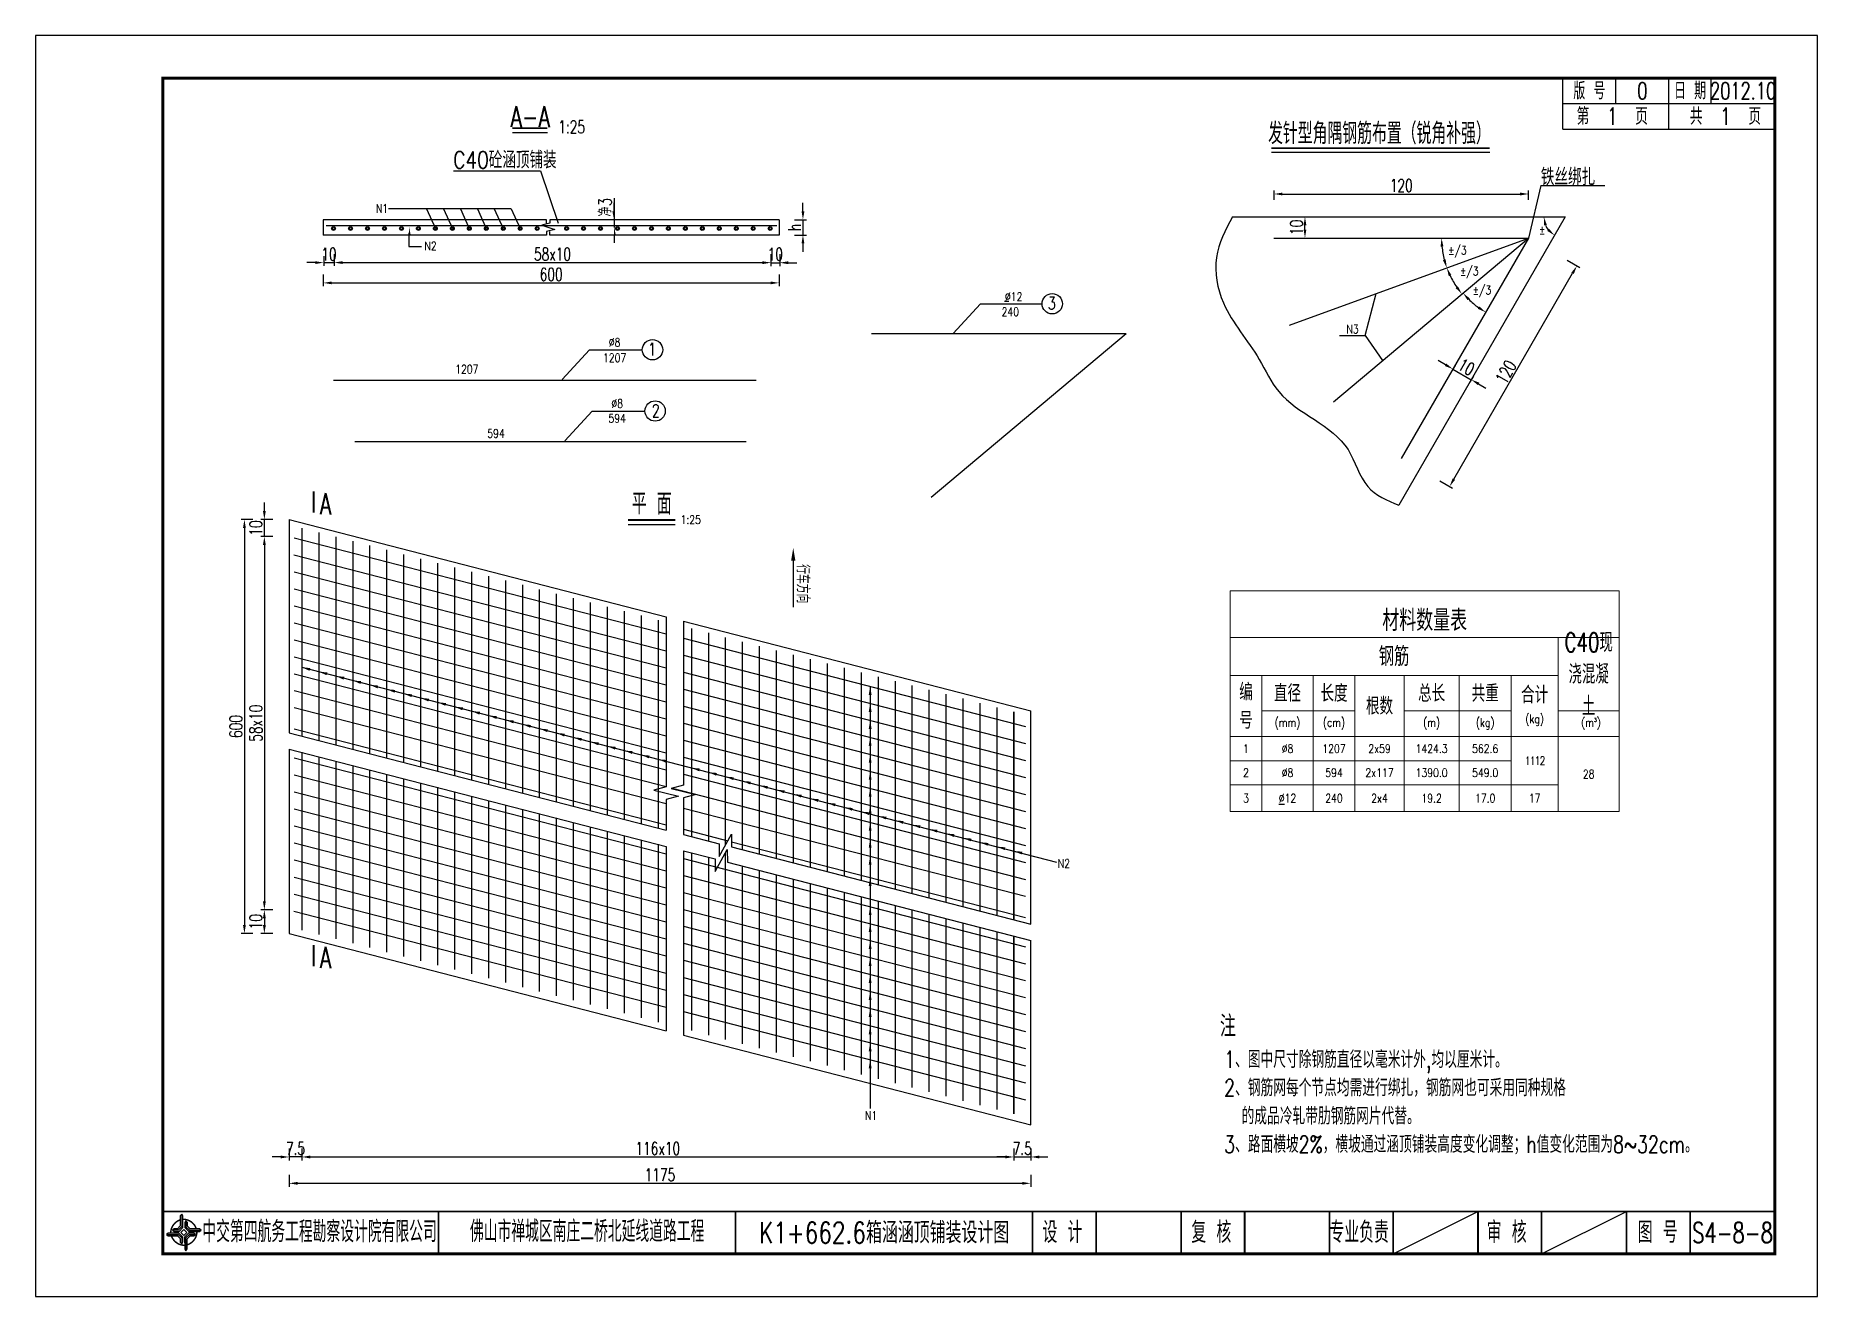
# Model space of a CAD drawing. Header units: millimetres. Extents: x -475 to 1205, y -1212 to 867.
# Drawn here: x -55.2 to 364.8, y -321.1 to -24.1 of the extents above; entities that cross this region are included whole.
import ezdxf
from ezdxf.enums import TextEntityAlignment as Align

# ---------------------------------------------------------------- set-up
doc = ezdxf.new("R2010")
doc.units = ezdxf.units.MM
doc.header["$LTSCALE"] = 0.25
doc.header["$PDMODE"] = 32
doc.header["$PDSIZE"] = 0.5
for name, color, linetype in [('0_yellow', 2, 'Continuous'), ('29', 6, 'Continuous'), ('DIMENSION', 4, 'Continuous'), ('GANG_JIN', 6, 'Continuous'), ('YBGZ', 1, 'Continuous'), ('图框', 7, 'Continuous'), ('尺寸标注', 2, 'Continuous'), ('文字', 7, 'Continuous'), ('文字字符', 7, 'Continuous'), ('标注', 4, 'Continuous'), ('次轮廓线', 7, 'Continuous'), ('界线', 1, 'Continuous'), ('结构', 7, 'Continuous'), ('表格', 7, 'Continuous'), ('钢筋', 6, 'Continuous')]:
    doc.layers.add(name, color=color, linetype=linetype)
doc.styles.add('DESIGN', font='romans9_.shx', dxfattribs={"width": 0.8, "bigfont": 'hztxt.shx'})
doc.styles.get("Standard").update_dxf_attribs({"font": 'simplex1.shx', "width": 0.7, "bigfont": 'hztxt.shx'})
doc.styles.add('text', font='romans__.shx', dxfattribs={"width": 0.8, "bigfont": 'hztxt.shx'})
doc.styles.add('汉字', font='simplex1.shx', dxfattribs={"width": 0.8, "bigfont": 'hztxt.shx'})
doc.dimstyles.new('STANDARD-25', dxfattribs={"dimscale": 0, "dimtxt": 3, "dimasz": 2, "dimexe": 0.8, "dimexo": 1, "dimgap": 0.5, "dimtad": 1, "dimdec": 0, "dimlfac": 2.5, "dimzin": 9, "dimdsep": 46, "dimtxsty": 'Standard', "dimcen": 0.5, "dimclrd": 256, "dimclre": 256, "dimclrt": 7, "dimadec": 0, "dimazin": 2, "dimtfac": 1, "dimtdec": 0, "dimtix": 1, "dimtmove": 2, "dimatfit": 3, "dimfxl": 0, "dimtolj": 1, "dimtzin": 0, "dimlwd": -1, "dimlwe": -1, "dimarcsym": 0})
doc.dimstyles.new('STANDARD-250', dxfattribs={"dimscale": 0, "dimtxt": 3, "dimasz": 2, "dimexe": 0.8, "dimexo": 1, "dimgap": 0.5, "dimtad": 1, "dimdec": 0, "dimlfac": 25, "dimzin": 9, "dimdsep": 46, "dimtxsty": 'Standard', "dimcen": 0.5, "dimclrd": 256, "dimclre": 256, "dimclrt": 7, "dimadec": 0, "dimazin": 2, "dimtfac": 1, "dimtdec": 0, "dimtix": 1, "dimtmove": 2, "dimatfit": 3, "dimfxl": 0, "dimtolj": 1, "dimtzin": 0, "dimlwd": -1, "dimlwe": -1, "dimarcsym": 0})

msp = doc.modelspace()

# ---------------------------------------------------------------- texts
at = {"width": 0.7}
for s, p in [('专业负责', (256.824, -305.991)), ('审 核', (291.598, -305.991)), ('图 号', (327.217, -305.991))]:
    msp.add_text(s, height=5, dxfattribs=at).set_placement(p, align=Align.MIDDLE_CENTER)
at = {"layer": '0_yellow', "color": 7, "style": 'DESIGN', "width": 0.8}
msp.add_text('净3', height=3, rotation=90, dxfattribs=at).set_placement((78.921, -64.489), align=Align.MIDDLE)
at = {"layer": '0_yellow', "color": 7, "style": 'text', "width": 0.8}
for s, p in [('N1', (26.471, -64.814)), ('N2', (37.93, -73.625)), ('N3', (255.268, -93.218)), ('N2', (187.227, -219.114)), ('N1', (141.767, -278.499))]:
    msp.add_text(s, height=2, dxfattribs=at).set_placement(p, align=Align.MIDDLE)
at = {"layer": '图框'}
for s, width, p in [('中交第四航务工程勘察设计院有限公司', 0.65, (11.765, -305.837)), ('佛山市禅城区南庄二桥北延线道路工程', 0.65, (74.834, -305.771)), ('设 计', 0.7, (186.879, -305.991)), ('复 核', 0.7, (221.974, -305.991))]:
    msp.add_text(s, height=5, dxfattribs=dict(at, width=width)).set_placement(p, align=Align.MIDDLE_CENTER)
at = {"layer": '尺寸标注', "color": 7, "style": 'text', "width": 0.8}
for s, p in [('%%128', (299.182, -70.815)), ('%%128/3', (277.791, -75.647)), ('%%128/3', (280.576, -80.566)), ('%%128/3', (283.564, -85.027)), ('1:25', (96.85, -139.1))]:
    msp.add_text(s, height=2, dxfattribs=at).set_placement(p)
for s, p in [('240', (174.593, -90.134)), ('%%C12', (175.38, -86.563)), ('%%C8', (81.304, -97.317)), ('1207', (81.321, -100.975)), ('1207', (46.479, -103.668)), ('594', (81.923, -115.246)), ('%%C8', (81.923, -111.746))]:
    msp.add_text(s, height=2, dxfattribs=at).set_placement(p, align=Align.CENTER)
msp.add_text('594', height=2, dxfattribs=at).set_placement((53.356, -117.807), align=Align.MIDDLE)
at = {"layer": '文字', "width": 0.7}
for s, height, p in [('版 号', 4, (311.084, -37.085)), ('0', 4, (323.584, -37.085)), ('日 期', 4, (334.834, -37.085)), ('2012.10', 4, (347.334, -37.085)), ('A-A', 5, (61.392, -43.16)), ('1:25', 3, (71.18, -45.593))]:
    msp.add_text(s, height=height, dxfattribs=at).set_placement(p, align=Align.MIDDLE_CENTER)
for s, p in [('发针型角隅钢筋布置（锐角补强）', (261.603, -49.621)), ('平 面', (90.061, -136.898))]:
    msp.add_text(s, height=5, dxfattribs=at).set_placement(p, align=Align.CENTER)
for s, p in [('3', (184.368, -87.119)), ('1', (90.135, -97.959)), ('2', (91.022, -112.467))]:
    msp.add_text(s, height=3, dxfattribs=at).set_placement(p, align=Align.MIDDLE)
for p in [(13.147, -134.387), (13.147, -241.265)]:
    msp.add_text('A', height=5, rotation=360, dxfattribs=at).set_placement(p, align=Align.MIDDLE_CENTER)
msp.add_text('行车方向', height=3, rotation=270, dxfattribs=at).set_placement((124.231, -148.592))
at = {"layer": '文字', "insert": (223.998, -287.665), "char_height": 4, "width": 115.40144, "attachment_point": 7, "style": '汉字'}
msp.add_mtext('{\\H1.25x;\\W0.75;注\\P\\pi-1,l2;\\H0.8x;1、图中尺寸除钢筋直径以毫米计外,均以厘米计。\\P2、钢筋网每个节点均需进行绑扎，钢筋网也可采用同种规格\\P  的成品冷轧带肋钢筋网片代替。\\P3、路面横坡2%，横坡通过涵顶铺装高度变化调整；h值变化范围为8~32cm。}', dxfattribs=at)
at = {"layer": '文字字符', "style": 'DESIGN', "width": 0.8}
for s, p in [('C40砼涵顶铺装', (43.279, -55.358)), ('铁丝绑扎', (299.657, -59.363))]:
    msp.add_text(s, height=4, dxfattribs=at).set_placement(p)

# ---------------------------------------------------------------- blocks, each defined once
blk = doc.blocks.new('tb')
at = {"lineweight": -3}
h = blk.add_hatch(color=256, dxfattribs=at)
h.paths.add_polyline_path([(-1.23, -0.13), (-3.78, -0.14), (-4.14, -0.41), (-1.4, -0.44), (-0.56, -1.24), (-0.54, -2.62), (-0.27, -2.2), (-0.26, -1.06)])
h.paths.add_polyline_path([(0.13, -1.08), (0.14, -3.86), (0.41, -4.26), (0.44, -1.24), (1.25, -0.43), (2.66, -0.43), (2.26, -0.16), (1.07, -0.15)])
h.paths.add_polyline_path([(1.08, 0.3), (3.62, 0.3), (4.02, 0.56), (1.25, 0.57), (0.43, 1.39), (0.43, 2.8), (0.16, 2.41), (0.15, 1.24)])
h.paths.add_polyline_path([(-0.28, 1.21), (-0.28, 3.99), (-0.56, 4.39), (-0.57, 1.41), (-1.38, 0.6), (-2.74, 0.56), (-2.33, 0.3), (-1.2, 0.29)])
for p, q in [((-0.56, 4.39), (-0.57, 1.41)), ((-1.38, 0.6), (-2.74, 0.56)), ((-0.57, 1.41), (-1.38, 0.6)), ((0.43, 2.8), (0.43, 1.39)), ((0.43, 1.39), (1.25, 0.57)), ((1.25, 0.57), (4.02, 0.56)), ((-4.14, -0.41), (-1.4, -0.44)), ((-1.4, -0.44), (-0.56, -1.24)), ((-0.56, -1.24), (-0.54, -2.62)), ((0.41, -4.26), (0.44, -1.24)), ((0.44, -1.24), (1.25, -0.43)), ((1.25, -0.43), (2.66, -0.43))]:
    blk.add_line(p, q, dxfattribs=at)
at = {"lineweight": -3, "flags": 128}
for points in [[(-0.9, 3.99), (-0.9, 1.58), (-1.53, 0.91), (-2.34, 0.91), (-2.74, 0.56), (-2.33, 0.3), (-1.2, 0.29), (-0.28, 1.21), (-0.28, 3.99), (-0.56, 4.39)], [(-0.04, 0.77), (0.68, 0.04), (-0.04, -0.69), (-0.77, 0.05)], [(3.62, 0.92), (1.43, 0.92), (0.77, 1.54), (0.77, 2.38), (0.43, 2.8), (0.16, 2.41), (0.15, 1.24), (1.08, 0.3), (3.62, 0.3), (4.02, 0.56)], [(-3.73, -0.76), (-1.54, -0.76), (-0.89, -1.39), (-0.89, -2.21), (-0.54, -2.62), (-0.27, -2.2), (-0.26, -1.06), (-1.23, -0.13), (-3.78, -0.14), (-4.14, -0.41)], [(0.75, -3.85), (0.75, -1.43), (1.4, -0.78), (2.26, -0.78), (2.66, -0.43), (2.26, -0.16), (1.07, -0.15), (0.13, -1.08), (0.14, -3.86), (0.41, -4.26)]]:
    blk.add_lwpolyline(points, close=True, dxfattribs=at)
at = {"lineweight": -3, "const_width": 0.35, "flags": 128}
for points in [[(-0.9, 3.02, 0.324167), (-3.16, -0.14)], [(2.88, 0.92, 0.324403), (-0.24, 3.15)], [(0.75, -2.86, 0.325418), (3.02, 0.26)], [(-2.98, -0.76, 0.322976), (0.14, -2.98)]]:
    blk.add_lwpolyline(points, format="xyb", dxfattribs=at)
blk = doc.blocks.new('123')
at = {"layer": '图框', "color": 2}
blk.add_lwpolyline([(370.03, 635.68), (370.03, 932.68), (-49.97, 932.68), (-49.97, 635.68)], close=True, dxfattribs=at)
blk = doc.blocks.new('series')
at = {"width": 0.75}
for tag, height, p in [('页码', 4, (-35, -19)), ('图名', 5, (-220, -282)), ('图号', 5, (-20, -282))]:
    blk.add_attdef(tag, text='', height=height, dxfattribs=at).set_placement(p, align=Align.MIDDLE_CENTER)
blk = doc.blocks.new('*D813')
at = {"layer": 'Defpoints', "color": 0}
for p in [(4.57, -256.09), (7.57, -256.09), (4.57, -288.25)]:
    blk.add_point(p, dxfattribs=at)
at = {"layer": '标注'}
for p, q in [((2.57, -288.25), (0.57, -288.25)), ((4.57, -286.25), (4.57, -289.05)), ((7.57, -288.25), (4.57, -288.25)), ((7.57, -286.25), (7.57, -289.05)), ((9.57, -288.25), (11.57, -288.25))]:
    blk.add_line(p, q, dxfattribs=at)
for points in [[(2.57, -287.92), (2.57, -288.59), (4.57, -288.25)], [(9.57, -287.92), (9.57, -288.59), (7.57, -288.25)]]:
    blk.add_solid(points, dxfattribs=at)
at = {"layer": '标注', "color": 7, "insert": (6.07, -286.25), "char_height": 3, "attachment_point": 5}
blk.add_mtext('\\A1;7.5', dxfattribs=at)
blk = doc.blocks.new('*D814')
at = {"layer": 'Defpoints', "color": 0}
for p in [(7.57, -252.09), (175.41, -267.27), (175.41, -288.25)]:
    blk.add_point(p, dxfattribs=at)
at = {"layer": '标注'}
for p, q in [((7.57, -286.25), (7.57, -289.05)), ((9.57, -288.25), (173.41, -288.25)), ((175.41, -286.25), (175.41, -289.05))]:
    blk.add_line(p, q, dxfattribs=at)
for points in [[(9.57, -287.92), (9.57, -288.59), (7.57, -288.25)], [(173.41, -287.92), (173.41, -288.59), (175.41, -288.25)]]:
    blk.add_solid(points, dxfattribs=at)
at = {"layer": '标注', "color": 7, "insert": (91.49, -286.25), "char_height": 3, "attachment_point": 5}
blk.add_mtext('\\A1;116x10', dxfattribs=at)
blk = doc.blocks.new('*D815')
at = {"layer": 'Defpoints', "color": 0}
for p in [(175.41, -279.27), (179.41, -279.27), (179.41, -288.25)]:
    blk.add_point(p, dxfattribs=at)
at = {"layer": '标注'}
for p, q in [((173.41, -288.25), (171.41, -288.25)), ((175.41, -286.25), (175.41, -289.05)), ((175.41, -288.25), (179.41, -288.25)), ((179.41, -286.25), (179.41, -289.05)), ((181.41, -288.25), (183.41, -288.25))]:
    blk.add_line(p, q, dxfattribs=at)
for points in [[(173.41, -287.92), (173.41, -288.59), (175.41, -288.25)], [(181.41, -287.92), (181.41, -288.59), (179.41, -288.25)]]:
    blk.add_solid(points, dxfattribs=at)
at = {"layer": '标注', "color": 7, "insert": (177.41, -286.25), "char_height": 3, "attachment_point": 5}
blk.add_mtext('\\A1;7.5', dxfattribs=at)
blk = doc.blocks.new('*D817')
at = {"layer": 'Defpoints', "color": 0}
for p in [(-1.25, -138.08), (4.57, -138.08), (0.75, -142.08)]:
    blk.add_point(p, dxfattribs=at)
at = {"layer": '标注'}
for p, q in [((-1.25, -136.08), (-1.25, -134.08)), ((0.75, -138.08), (-2.05, -138.08)), ((-1.25, -142.08), (-1.25, -138.08)), ((-0.25, -142.08), (-2.05, -142.08)), ((-1.25, -144.08), (-1.25, -146.08))]:
    blk.add_line(p, q, dxfattribs=at)
for points in [[(-1.58, -136.08), (-0.91, -136.08), (-1.25, -138.08)], [(-1.58, -144.08), (-0.91, -144.08), (-1.25, -142.08)]]:
    blk.add_solid(points, dxfattribs=at)
at = {"layer": '标注', "color": 7, "insert": (-3.25, -140.08), "char_height": 3, "attachment_point": 5, "rotation": 90}
blk.add_mtext('\\A1;10', dxfattribs=at)
blk = doc.blocks.new('*D816')
at = {"layer": 'Defpoints', "color": 0}
for p in [(4.57, -142.08), (-1.25, -230.04), (4.57, -230.04)]:
    blk.add_point(p, dxfattribs=at)
at = {"layer": '标注'}
for p, q in [((0.75, -142.08), (-2.05, -142.08)), ((-1.25, -144.08), (-1.25, -228.04)), ((0.75, -230.04), (-2.05, -230.04))]:
    blk.add_line(p, q, dxfattribs=at)
for points in [[(-1.58, -144.08), (-0.91, -144.08), (-1.25, -142.08)], [(-1.58, -228.04), (-0.91, -228.04), (-1.25, -230.04)]]:
    blk.add_solid(points, dxfattribs=at)
at = {"layer": '标注', "color": 7, "insert": (-3.25, -186.06), "char_height": 3, "attachment_point": 5, "rotation": 90}
blk.add_mtext('\\A1;58x10', dxfattribs=at)
blk = doc.blocks.new('*D818')
at = {"layer": 'Defpoints', "color": 0}
for p in [(4.57, -230.04), (-1.25, -235.62), (4.57, -235.62)]:
    blk.add_point(p, dxfattribs=at)
at = {"layer": '标注'}
for p, q in [((0.75, -230.04), (-2.05, -230.04)), ((-1.25, -232.04), (-1.25, -233.62)), ((0.75, -235.62), (-2.05, -235.62))]:
    blk.add_line(p, q, dxfattribs=at)
for points in [[(-1.58, -232.04), (-0.91, -232.04), (-1.25, -230.04)], [(-1.58, -233.62), (-0.91, -233.62), (-1.25, -235.62)]]:
    blk.add_solid(points, dxfattribs=at)
at = {"layer": '标注', "color": 7, "insert": (-3.25, -232.83), "char_height": 3, "attachment_point": 5, "rotation": 90}
blk.add_mtext('\\A1;10', dxfattribs=at)
blk = doc.blocks.new('*D819')
at = {"layer": 'Defpoints', "color": 0}
for p in [(4.57, -138.08), (-5.95, -235.62), (4.57, -235.62)]:
    blk.add_point(p, dxfattribs=at)
at = {"layer": '标注'}
for p, q in [((-3.95, -138.08), (-6.75, -138.08)), ((-5.95, -140.08), (-5.95, -233.62)), ((-3.95, -235.62), (-6.75, -235.62))]:
    blk.add_line(p, q, dxfattribs=at)
for points in [[(-6.28, -140.08), (-5.62, -140.08), (-5.95, -138.08)], [(-6.28, -233.62), (-5.62, -233.62), (-5.95, -235.62)]]:
    blk.add_solid(points, dxfattribs=at)
at = {"layer": '标注', "color": 7, "insert": (-7.95, -186.85), "char_height": 3, "attachment_point": 5, "rotation": 90}
blk.add_mtext('\\A1;600', dxfattribs=at)
blk = doc.blocks.new('*D820')
at = {"layer": 'Defpoints', "color": 0}
for p in [(4.57, -235.62), (179.41, -237.22), (179.41, -294.46)]:
    blk.add_point(p, dxfattribs=at)
at = {"layer": '标注'}
for p, q in [((4.57, -292.46), (4.57, -295.26)), ((179.41, -292.46), (179.41, -295.26)), ((6.57, -294.46), (177.41, -294.46))]:
    blk.add_line(p, q, dxfattribs=at)
for points in [[(6.57, -294.13), (6.57, -294.79), (4.57, -294.46)], [(177.41, -294.13), (177.41, -294.79), (179.41, -294.46)]]:
    blk.add_solid(points, dxfattribs=at)
at = {"layer": '标注', "color": 7, "insert": (91.99, -292.46), "char_height": 3, "attachment_point": 5}
blk.add_mtext('\\A1;1175', dxfattribs=at)
blk = doc.blocks.new('DIM')
blk.add_lwpolyline([(-1, -0.1, 0.2, 0, 0), (0, 0, 0, 0, 0)], format="xyseb")
blk = doc.blocks.new('*D821')
at = {"layer": 'Defpoints', "color": 0}
for p in [(15.2, -63.67), (12.75, -75.05), (15.2, -77.55)]:
    blk.add_point(p, dxfattribs=at)
at = {"layer": '标注'}
for p, q in [((15.2, -75.55), (15.2, -78.35)), ((10.75, -77.55), (8.75, -77.55)), ((12.75, -76.05), (12.75, -78.35)), ((12.75, -77.55), (15.2, -77.55)), ((17.2, -77.55), (19.2, -77.55))]:
    blk.add_line(p, q, dxfattribs=at)
for points in [[(10.75, -77.22), (10.75, -77.88), (12.75, -77.55)], [(17.2, -77.22), (17.2, -77.88), (15.2, -77.55)]]:
    blk.add_solid(points, dxfattribs=at)
at = {"layer": '标注', "color": 7, "insert": (13.98, -75.55), "char_height": 3, "attachment_point": 5}
blk.add_mtext('\\A1;10', dxfattribs=at)
blk = doc.blocks.new('*D822')
at = {"layer": 'Defpoints', "color": 0}
for p in [(15.2, -76.05), (118.13, -76.08), (118.13, -77.55)]:
    blk.add_point(p, dxfattribs=at)
at = {"layer": '标注'}
for p, q in [((15.2, -77.05), (15.2, -78.35)), ((17.2, -77.55), (116.13, -77.55)), ((118.13, -77.08), (118.13, -78.35))]:
    blk.add_line(p, q, dxfattribs=at)
for points in [[(17.2, -77.22), (17.2, -77.88), (15.2, -77.55)], [(116.13, -77.22), (116.13, -77.88), (118.13, -77.55)]]:
    blk.add_solid(points, dxfattribs=at)
at = {"layer": '标注', "color": 7, "insert": (66.67, -75.55), "char_height": 3, "attachment_point": 5}
blk.add_mtext('\\A1;58x10', dxfattribs=at)
blk = doc.blocks.new('*D823')
at = {"layer": 'Defpoints', "color": 0}
for p in [(120.24, -62.04), (118.13, -63.67), (120.24, -77.58)]:
    blk.add_point(p, dxfattribs=at)
at = {"layer": '标注'}
for p, q in [((118.13, -75.58), (118.13, -78.38)), ((120.24, -75.58), (120.24, -78.38)), ((116.13, -77.58), (114.13, -77.58)), ((118.13, -77.58), (120.24, -77.58)), ((122.24, -77.58), (124.24, -77.58))]:
    blk.add_line(p, q, dxfattribs=at)
for points in [[(116.13, -77.24), (116.13, -77.91), (118.13, -77.58)], [(122.24, -77.24), (122.24, -77.91), (120.24, -77.58)]]:
    blk.add_solid(points, dxfattribs=at)
at = {"layer": '标注', "color": 7, "insert": (119.19, -75.58), "char_height": 3, "attachment_point": 5}
blk.add_mtext('\\A1;10', dxfattribs=at)
blk = doc.blocks.new('*D824')
at = {"layer": 'Defpoints', "color": 0}
for p in [(120.1, -67.45), (120.1, -71.05), (125.71, -71.05)]:
    blk.add_point(p, dxfattribs=at)
at = {"layer": '标注'}
for p, q in [((125.71, -65.45), (125.71, -63.45)), ((123.71, -67.45), (126.51, -67.45)), ((123.71, -71.05), (126.51, -71.05)), ((125.71, -67.45), (125.71, -71.05)), ((125.71, -73.05), (125.71, -75.05))]:
    blk.add_line(p, q, dxfattribs=at)
for points in [[(125.38, -65.45), (126.05, -65.45), (125.71, -67.45)], [(125.38, -73.05), (126.05, -73.05), (125.71, -71.05)]]:
    blk.add_solid(points, dxfattribs=at)
at = {"layer": '标注', "color": 7, "insert": (123.71, -69.25), "char_height": 3, "attachment_point": 5, "rotation": 90}
blk.add_mtext('\\A1;h', dxfattribs=at)
blk = doc.blocks.new('A$C3CEC7726')
at = {"layer": 'YBGZ', "color": 4, "linetype": 'Continuous'}
for radius in [0.45, 0.27]:
    blk.add_circle((0, 0), radius, dxfattribs=at)
blk = doc.blocks.new('*D825')
at = {"layer": 'Defpoints', "color": 0}
for p in [(12.61, -71.05), (120.1, -71.05), (120.1, -82.33)]:
    blk.add_point(p, dxfattribs=at)
at = {"layer": '标注'}
for p, q in [((12.61, -80.33), (12.61, -83.13)), ((14.61, -82.33), (118.1, -82.33)), ((120.1, -80.33), (120.1, -83.13))]:
    blk.add_line(p, q, dxfattribs=at)
for points in [[(14.61, -82), (14.61, -82.66), (12.61, -82.33)], [(118.1, -82), (118.1, -82.66), (120.1, -82.33)]]:
    blk.add_solid(points, dxfattribs=at)
at = {"layer": '标注', "color": 7, "insert": (66.36, -80.33), "char_height": 3, "attachment_point": 5}
blk.add_mtext('\\A1;600', dxfattribs=at)
blk = doc.blocks.new('*T826')
at = {"layer": 'Defpoints', "color": 8, "lineweight": 0}
for p, q in [((0, 0), (7.5, 0)), ((0, 0), (0, -11)), ((7.5, 0), (19.55, 0)), ((19.55, 0), (29.43, 0)), ((29.43, 0), (41.02, 0)), ((41.02, 0), (53.98, 0)), ((53.98, 0), (66.28, 0)), ((66.28, 0), (77.31, 0)), ((77.31, 0), (91.74, 0)), ((91.74, 0), (91.74, -11)), ((7.5, -28.33), (19.55, -28.33)), ((19.55, -28.33), (29.43, -28.33)), ((41.02, -28.33), (53.98, -28.33)), ((53.98, -28.33), (66.28, -28.33)), ((77.31, -28.33), (91.74, -28.33))]:
    blk.add_line(p, q, dxfattribs=at)
at = {"layer": '表格', "color": 1, "lineweight": 0}
for p, q in [((0, -11), (7.5, -11)), ((0, -11), (0, -20)), ((7.5, -11), (19.55, -11)), ((19.55, -11), (29.43, -11)), ((29.43, -11), (41.02, -11)), ((41.02, -11), (53.98, -11)), ((53.98, -11), (66.28, -11)), ((66.28, -11), (77.31, -11)), ((77.31, -11), (91.74, -11)), ((91.74, -11), (91.74, -20)), ((0, -20), (0, -28.33)), ((91.74, -20), (91.74, -28.33)), ((0, -28.33), (0, -34.38)), ((91.74, -28.33), (91.74, -34.38)), ((0, -34.38), (0, -40.05)), ((91.74, -34.38), (91.74, -40.05)), ((0, -40.05), (0, -45.71)), ((91.74, -40.05), (91.74, -45.71)), ((0, -45.71), (0, -52.05)), ((91.74, -45.71), (91.74, -52.05)), ((0, -52.05), (7.5, -52.05)), ((7.5, -52.05), (19.55, -52.05)), ((19.55, -52.05), (29.43, -52.05)), ((29.43, -52.05), (41.02, -52.05)), ((41.02, -52.05), (53.98, -52.05)), ((53.98, -52.05), (66.28, -52.05)), ((66.28, -52.05), (77.31, -52.05)), ((77.31, -52.05), (91.74, -52.05))]:
    blk.add_line(p, q, dxfattribs=at)
at = {"layer": '表格', "color": 2, "lineweight": 0}
for p, q in [((77.31, -11), (77.31, -20)), ((7.5, -20), (7.5, -28.33)), ((19.55, -20), (19.55, -28.33)), ((29.43, -20), (29.43, -28.33)), ((41.02, -20), (41.02, -28.33)), ((53.98, -20), (53.98, -28.33)), ((66.28, -20), (66.28, -28.33)), ((77.31, -20), (77.31, -28.33)), ((7.5, -28.33), (7.5, -34.38)), ((19.55, -28.33), (19.55, -34.38)), ((29.43, -28.33), (29.43, -34.38)), ((41.02, -28.33), (41.02, -34.38)), ((53.98, -28.33), (53.98, -34.38)), ((66.28, -28.33), (66.28, -34.38)), ((77.31, -28.33), (77.31, -34.38)), ((7.5, -34.38), (7.5, -40.05)), ((19.55, -34.38), (19.55, -40.05)), ((29.43, -34.38), (29.43, -40.05)), ((41.02, -34.38), (41.02, -40.05)), ((53.98, -34.38), (53.98, -40.05)), ((66.28, -34.38), (66.28, -40.05)), ((77.31, -34.38), (77.31, -40.05)), ((0, -40.05), (7.5, -40.05)), ((7.5, -40.05), (19.55, -40.05)), ((7.5, -40.05), (7.5, -45.71)), ((19.55, -40.05), (29.43, -40.05)), ((19.55, -40.05), (19.55, -45.71)), ((29.43, -40.05), (41.02, -40.05)), ((29.43, -40.05), (29.43, -45.71)), ((41.02, -40.05), (53.98, -40.05)), ((41.02, -40.05), (41.02, -45.71)), ((53.98, -40.05), (66.28, -40.05)), ((53.98, -40.05), (53.98, -45.71)), ((66.28, -40.05), (66.28, -45.71)), ((77.31, -40.05), (77.31, -45.71)), ((0, -45.71), (7.5, -45.71)), ((7.5, -45.71), (19.55, -45.71)), ((7.5, -45.71), (7.5, -52.05)), ((19.55, -45.71), (29.43, -45.71)), ((19.55, -45.71), (19.55, -52.05)), ((29.43, -45.71), (41.02, -45.71)), ((29.43, -45.71), (29.43, -52.05)), ((41.02, -45.71), (53.98, -45.71)), ((41.02, -45.71), (41.02, -52.05)), ((53.98, -45.71), (66.28, -45.71)), ((53.98, -45.71), (53.98, -52.05)), ((66.28, -45.71), (77.31, -45.71)), ((66.28, -45.71), (66.28, -52.05)), ((77.31, -45.71), (77.31, -52.05))]:
    blk.add_line(p, q, dxfattribs=at)
at = {"layer": '表格', "lineweight": 0}
for p, q in [((0, -20), (7.5, -20)), ((7.5, -20), (19.55, -20)), ((19.55, -20), (29.43, -20)), ((29.43, -20), (41.02, -20)), ((41.02, -20), (53.98, -20)), ((53.98, -20), (66.28, -20)), ((66.28, -20), (77.31, -20)), ((0, -34.38), (7.5, -34.38)), ((7.5, -34.38), (19.55, -34.38)), ((19.55, -34.38), (29.43, -34.38)), ((29.43, -34.38), (41.02, -34.38)), ((41.02, -34.38), (53.98, -34.38)), ((53.98, -34.38), (66.28, -34.38)), ((66.28, -34.38), (77.31, -34.38))]:
    blk.add_line(p, q, dxfattribs=at)
at = {"layer": '表格', "color": 7, "lineweight": 0}
blk.add_line((77.31, -34.38), (91.74, -34.38), dxfattribs=at)
at = {"layer": '表格', "color": 1, "insert": (45.87, -9.5), "char_height": 5, "width": 88.7354, "attachment_point": 8, "style": 'DESIGN'}
blk.add_mtext('材料数量表', dxfattribs=at)
at = {"layer": '表格', "char_height": 4.5, "attachment_point": 5, "style": 'DESIGN'}
for s, insert, width in [('\\A1;{\\W0.7;\\C0;C40现浇混凝土}', (84.52, -19.67), 11.4255), ('钢筋', (38.65, -15.5), 74.3099)]:
    blk.add_mtext(s, dxfattribs=dict(at, insert=insert, width=width))
at = {"layer": '表格', "color": 0, "attachment_point": 5}
for s, insert, char_height, width, style in [('编号', (3.75, -27.19), 4, 4.5, 'DESIGN'), ('直径', (13.53, -24.17), 4, 9.0506, 'DESIGN'), ('长度', (24.49, -24.17), 4, 6.8796, 'DESIGN'), ('根数', (35.22, -27.19), 4, 8.5863, 'DESIGN'), ('总长', (47.5, -24.17), 4, 9.9596, 'DESIGN'), ('共重', (60.13, -24.17), 4, 9.3035, 'DESIGN'), ('{\\H2x;合计\\P}(kg)', (71.79, -27.19), 2, 8.0303, 'text'), ('(mm)', (13.53, -31.36), 2, 9.0506, 'text'), ('(cm)', (24.49, -31.36), 2, 6.8796, 'text'), ('(m)', (47.5, -31.36), 2, 9.9596, 'text'), ('(kg)', (60.13, -31.36), 2, 9.3035, 'text'), ('\\A1; (m{\\H0.4375x;\\S3^ ;\\H2.286x;)}', (84.52, -31.36), 2, 11.4255, 'text'), ('1', (3.75, -37.21), 2, 4.5, 'text'), ('%%C8', (13.53, -37.21), 2, 9.0506, 'text'), ('1207', (24.49, -37.21), 2, 6.8796, 'text'), ('2x59', (35.22, -37.21), 2, 8.5863, 'text'), ('1424.3', (47.5, -37.21), 2, 9.9596, 'text'), ('562.6', (60.13, -37.21), 2, 9.3035, 'text'), ('2', (3.75, -42.88), 2, 4.5, 'text'), ('%%C8', (13.53, -42.88), 2, 9.0506, 'text'), ('594', (24.49, -42.88), 2, 6.8796, 'text'), ('2x117', (35.22, -42.88), 2, 8.5863, 'text'), ('1390.0', (47.5, -42.88), 2, 9.9596, 'text'), ('549.0', (60.13, -42.88), 2, 9.3035, 'text'), ('{\\T0.8;1112}', (71.79, -40.05), 2, 8.0303, 'text'), ('28', (84.52, -43.21), 2, 11.4255, 'text'), ('3', (3.75, -48.88), 2, 4.5, 'text'), ('{\\L%%C}12', (13.53, -48.88), 2, 9.0506, 'text'), ('240', (24.49, -48.88), 2, 6.8796, 'text'), ('2x4', (35.22, -48.88), 2, 8.5863, 'text'), ('19.2', (47.5, -48.88), 2, 9.9596, 'text'), ('17.0', (60.13, -48.88), 2, 9.3035, 'text'), ('17', (71.79, -48.88), 2, 8.0303, 'text')]:
    blk.add_mtext(s, dxfattribs=dict(at, insert=insert, char_height=char_height, width=width, style=style))
blk = doc.blocks.new('*D890')
at = {"layer": 'Defpoints', "color": 0}
for p in [(296.75, -61.39), (236.75, -63.76), (296.75, -63.76)]:
    blk.add_point(p, dxfattribs=at)
at = {"layer": '标注'}
for p, q in [((236.75, -62.76), (236.75, -60.59)), ((238.75, -61.39), (294.75, -61.39)), ((296.75, -62.76), (296.75, -60.59))]:
    blk.add_line(p, q, dxfattribs=at)
for points in [[(238.75, -61.05), (238.75, -61.72), (236.75, -61.39)], [(294.75, -61.05), (294.75, -61.72), (296.75, -61.39)]]:
    blk.add_solid(points, dxfattribs=at)
at = {"layer": '标注', "color": 7, "insert": (266.75, -59.39), "char_height": 3, "attachment_point": 5}
blk.add_mtext('\\A1;120', dxfattribs=at)
blk = doc.blocks.new('*D891')
at = {"layer": 'Defpoints', "color": 0}
for p in [(304.96, -76.5), (308.14, -78.34), (274.96, -128.46)]:
    blk.add_point(p, dxfattribs=at)
at = {"layer": '标注'}
for p, q in [((305.82, -77), (308.83, -78.74)), ((279.14, -128.57), (307.14, -80.07)), ((275.82, -128.96), (278.83, -130.7))]:
    blk.add_line(p, q, dxfattribs=at)
for points in [[(306.85, -79.9), (307.43, -80.24), (308.14, -78.34)], [(278.85, -128.4), (279.43, -128.73), (278.14, -130.3)]]:
    blk.add_solid(points, dxfattribs=at)
at = {"layer": '标注', "color": 7, "insert": (291.41, -103.32), "char_height": 3, "attachment_point": 5, "rotation": 60}
blk.add_mtext('\\A1;120', dxfattribs=at)
blk = doc.blocks.new('*D892')
at = {"layer": 'Defpoints', "color": 0}
for p in [(237.07, -66.76), (244.05, -66.76), (236.75, -71.76)]:
    blk.add_point(p, dxfattribs=at)
at = {"layer": '标注'}
for p, q in [((238.07, -66.76), (244.85, -66.76)), ((244.05, -69.76), (244.05, -68.76)), ((238.05, -71.76), (244.85, -71.76))]:
    blk.add_line(p, q, dxfattribs=at)
for points in [[(243.72, -68.76), (244.38, -68.76), (244.05, -66.76)], [(243.72, -69.76), (244.38, -69.76), (244.05, -71.76)]]:
    blk.add_solid(points, dxfattribs=at)
at = {"layer": '标注', "color": 7, "insert": (242.05, -69.26), "char_height": 3, "attachment_point": 5, "rotation": 90}
blk.add_mtext('\\A1;10', dxfattribs=at)
blk = doc.blocks.new('*D893')
at = {"layer": 'Defpoints', "color": 0}
for p in [(279.92, -100.9), (284.25, -103.4), (283.26, -105.13)]:
    blk.add_point(p, dxfattribs=at)
at = {"layer": '标注'}
for p, q in [((277.2, -101.63), (275.46, -100.63)), ((279.42, -101.77), (278.53, -103.32)), ((278.93, -102.63), (283.26, -105.13)), ((283.75, -104.27), (282.86, -105.82)), ((284.99, -106.13), (286.72, -107.13))]:
    blk.add_line(p, q, dxfattribs=at)
for points in [[(277.36, -101.34), (277.03, -101.92), (278.93, -102.63)], [(285.16, -105.84), (284.82, -106.42), (283.26, -105.13)]]:
    blk.add_solid(points, dxfattribs=at)
at = {"layer": '标注', "color": 7, "insert": (282.09, -102.14), "char_height": 3, "attachment_point": 5, "rotation": 330}
blk.add_mtext('\\A1;10', dxfattribs=at)

# ---------------------------------------------------------------- dimensions: what is measured, and where the dimension line sits
at = {"layer": '标注'}
for base, p1, p2, text, dimstyle, override, picture, middle in [((296.748, -61.388), (236.748, -63.755), (296.748, -63.755), '120', 'STANDARD-250', {"dimscale": 1, "dimzin": 8, "dimfxl": 6, "dimarcsym": 2}, '*D890', (266.748, -59.388)), ((120.242, -77.576), (118.132, -63.671), (120.242, -62.044), '10', 'STANDARD-25', {"dimscale": 1}, '*D823', (119.187, -75.576)), ((15.205, -77.55), (12.749, -75.05), (15.205, -63.671), '10', 'STANDARD-25', {"dimscale": 1}, '*D821', (13.977, -75.55)), ((120.102, -82.329), (12.609, -71.052), (120.102, -71.052), '600', 'STANDARD-25', {"dimscale": 1}, '*D825', (66.356, -80.329)), ((118.132, -77.55), (15.205, -76.05), (118.132, -76.076), '58x10', 'STANDARD-25', {"dimscale": 1}, '*D822', (66.669, -75.55)), ((179.41, -294.46), (4.567, -235.623), (179.41, -237.218), '1175', 'STANDARD-25', {"dimscale": 1}, '*D820', (91.988, -292.46)), ((4.567, -288.253), (7.567, -256.089), (4.567, -256.089), '7.5', 'STANDARD-25', {"dimscale": 1}, '*D813', (6.067, -286.253)), ((175.41, -288.253), (7.567, -252.089), (175.41, -267.268), '116x10', 'STANDARD-25', {"dimscale": 1}, '*D814', (91.488, -286.253)), ((179.41, -288.253), (175.41, -279.268), (179.41, -279.268), '7.5', 'STANDARD-25', {"dimscale": 1}, '*D815', (177.41, -286.253))]:
    dim = msp.add_linear_dim(base=base, p1=p1, p2=p2, text=text, dimstyle=dimstyle, override=override, dxfattribs=at)
    dim.commit()
    dim.dimension.update_dxf_attribs({"geometry": picture, "text_midpoint": middle})
for base, p1, p2, text, dimstyle, override, picture, middle in [((125.714, -71.052), (120.102, -67.452), (120.102, -71.052), 'h', 'STANDARD-25', {"dimscale": 1}, '*D824', (123.714, -69.252)), ((244.049, -66.759), (236.748, -71.759), (237.069, -66.759), '10', 'STANDARD-250', {"dimscale": 1, "dimzin": 8, "dimfxl": 6, "dimarcsym": 2}, '*D892', (242.049, -69.259)), ((-5.951, -235.623), (4.567, -138.083), (4.567, -235.623), '600', 'STANDARD-25', {"dimscale": 1}, '*D819', (-7.951, -186.853)), ((-1.245, -230.038), (4.567, -142.083), (4.567, -230.038), '58x10', 'STANDARD-25', {"dimscale": 1}, '*D816', (-3.245, -186.061)), ((-1.245, -235.623), (4.567, -230.038), (4.567, -235.623), '10', 'STANDARD-25', {"dimscale": 1}, '*D818', (-3.245, -232.83))]:
    dim = msp.add_linear_dim(base=base, p1=p1, p2=p2, angle=90, text=text, dimstyle=dimstyle, override=override, dxfattribs=at)
    dim.commit()
    dim.dimension.update_dxf_attribs({"geometry": picture, "text_midpoint": middle})
for p1, p2, distance, text, picture, middle in [((274.957, -128.46), (304.957, -76.499), -3.678, '120', '*D891', (291.41, -103.318)), ((279.922, -100.904), (284.252, -103.404), -1.989, '10', '*D893', (282.092, -102.145))]:
    dim = msp.add_aligned_dim(p1=p1, p2=p2, distance=distance, text=text, dimstyle='STANDARD-250', override={"dimscale": 1, "dimzin": 8, "dimfxl": 6, "dimarcsym": 2}, dxfattribs=at)
    dim.commit()
    dim.dimension.update_dxf_attribs({"geometry": picture, "text_midpoint": middle})
dim = msp.add_linear_dim(base=(-1.245, -138.083), p1=(0.755, -142.083), p2=(4.567, -138.083), angle=90, dimstyle='STANDARD-25', override={"dimscale": 1}, dxfattribs=at)
dim.commit()
dim.dimension.update_dxf_attribs({"geometry": '*D817', "text_midpoint": (-3.245, -140.083)})

# ---------------------------------------------------------------- linework, layer by layer
for points, const_width in [([(354.834, -34.085), (-25.166, -34.085), (-25.166, -311.085), (354.834, -311.085), (354.834, -34.085)], 0.7), ([(-25.166, -301.085), (354.834, -301.085)], 0.4), ([(249.834, -311.085), (249.834, -301.085)], 0.4), ([(264.834, -311.085), (264.834, -301.085)], 0.4), ([(284.834, -311.085), (284.834, -301.085)], 0.4), ([(299.834, -311.085), (299.834, -301.085)], 0.4), ([(319.834, -311.085), (319.834, -301.085)], 0.4), ([(334.834, -311.085), (334.834, -301.085)], 0.4)]:
    msp.add_lwpolyline(points, dxfattribs=dict(const_width=const_width))
at = {"layer": '29'}
for p, q in [((5.782, -142.397), (93.494, -165.008)), ((7.567, -140.096), (7.567, -189.084)), ((11.567, -141.127), (11.567, -190.115)), ((15.567, -142.158), (15.567, -191.147)), ((5.663, -146.366), (93.494, -169.008)), ((19.567, -143.19), (19.567, -192.178)), ((23.567, -144.221), (23.567, -193.209)), ((27.567, -145.252), (27.567, -194.24)), ((31.567, -146.283), (31.567, -195.271)), ((5.767, -150.393), (93.494, -173.008)), ((35.567, -147.314), (35.567, -196.302)), ((39.567, -148.345), (39.567, -197.334)), ((43.567, -149.377), (43.567, -198.365)), ((47.567, -150.408), (47.567, -199.396)), ((5.767, -154.393), (93.494, -177.008)), ((51.567, -151.439), (51.567, -200.427)), ((55.567, -152.47), (55.567, -201.458)), ((59.567, -153.501), (59.567, -202.489)), ((63.567, -154.533), (63.567, -203.521)), ((63.567, -154.533), (63.567, -203.521)), ((5.767, -158.393), (93.494, -181.008)), ((67.567, -155.564), (67.567, -204.552)), ((71.567, -156.595), (71.567, -205.583)), ((75.567, -157.626), (75.567, -206.614)), ((79.567, -158.657), (79.567, -207.645)), ((5.767, -162.393), (93.494, -185.008)), ((83.567, -159.688), (83.567, -208.677)), ((87.567, -160.72), (87.567, -209.708)), ((91.567, -161.751), (91.567, -210.739)), ((99.41, -163.773), (99.41, -212.761)), ((5.767, -166.393), (93.494, -189.008)), ((97.544, -166.052), (178.21, -186.848)), ((103.41, -164.804), (103.41, -213.792)), ((107.41, -165.835), (107.41, -214.823)), ((111.41, -166.866), (111.41, -215.855)), ((115.41, -167.898), (115.41, -216.886)), ((5.767, -170.393), (93.494, -193.008)), ((97.544, -170.052), (178.21, -190.848)), ((119.41, -168.929), (119.41, -217.917)), ((123.41, -169.96), (123.41, -218.948)), ((127.41, -170.991), (127.41, -219.979)), ((131.41, -172.022), (131.41, -221.01)), ((5.767, -174.393), (93.494, -197.008)), ((97.544, -174.052), (178.21, -194.848)), ((135.41, -173.053), (135.41, -222.042)), ((139.41, -174.085), (139.41, -223.073)), ((143.41, -175.116), (143.41, -224.104)), ((147.41, -176.147), (147.41, -225.135)), ((5.767, -178.393), (93.494, -201.008)), ((5.767, -178.393), (93.494, -201.008)), ((97.544, -178.052), (178.21, -198.848)), ((151.41, -177.178), (151.41, -226.166)), ((155.41, -178.209), (155.41, -227.197)), ((159.41, -179.241), (159.41, -228.229)), ((163.41, -180.272), (163.41, -229.26)), ((5.767, -182.393), (93.494, -205.008)), ((97.544, -182.052), (178.21, -202.848)), ((167.41, -181.303), (167.41, -230.291)), ((171.41, -182.334), (171.41, -231.322)), ((175.41, -183.365), (175.41, -232.353)), ((5.767, -187.404), (93.494, -210.02)), ((97.544, -186.052), (178.21, -206.848)), ((7.567, -192.918), (7.567, -234.811)), ((97.544, -190.052), (178.21, -210.848)), ((5.767, -194.257), (93.494, -216.872)), ((11.567, -193.949), (11.567, -235.842)), ((15.567, -194.98), (15.567, -236.873)), ((19.567, -196.011), (19.567, -237.905)), ((23.567, -197.043), (23.567, -238.936)), ((97.544, -194.052), (178.21, -214.848)), ((5.767, -198.257), (93.494, -220.872)), ((27.567, -198.074), (27.567, -239.967)), ((31.567, -199.105), (31.567, -240.998)), ((35.567, -200.136), (35.567, -242.029)), ((39.567, -201.167), (39.567, -243.06)), ((94.887, -201.368), (178.21, -222.848)), ((94.887, -201.368), (178.21, -222.848)), ((97.544, -198.052), (178.21, -218.848)), ((5.767, -202.257), (93.494, -224.872)), ((43.567, -202.198), (43.567, -244.092)), ((47.567, -203.23), (47.567, -245.123)), ((51.567, -204.261), (51.567, -246.154)), ((55.567, -205.292), (55.567, -247.185)), ((5.767, -206.257), (93.494, -228.872)), ((59.567, -206.323), (59.567, -248.216)), ((63.567, -207.354), (63.567, -249.248)), ((63.567, -207.354), (63.567, -249.248)), ((67.567, -208.386), (67.567, -250.279)), ((71.567, -209.417), (71.567, -251.31)), ((97.544, -206.052), (178.21, -226.848)), ((5.767, -210.257), (93.494, -232.872)), ((75.567, -210.448), (75.567, -252.341)), ((79.567, -211.479), (79.567, -253.372)), ((83.567, -212.51), (83.567, -254.403)), ((87.567, -213.541), (87.567, -255.435)), ((97.544, -211.064), (107.989, -213.757)), ((108.851, -213.979), (178.21, -231.859)), ((5.767, -214.257), (93.494, -236.872)), ((5.767, -218.257), (93.494, -240.872)), ((91.567, -214.573), (91.567, -256.466)), ((97.544, -217.916), (178.21, -238.712)), ((99.41, -216.595), (99.41, -258.488)), ((103.41, -217.626), (103.41, -259.519)), ((107.41, -216.61), (107.41, -260.55)), ((5.767, -222.347), (93.494, -244.963)), ((97.544, -221.916), (178.21, -242.712)), ((111.41, -219.688), (111.41, -261.581)), ((115.41, -220.719), (115.41, -262.613)), ((119.41, -221.751), (119.41, -263.644)), ((5.767, -226.347), (93.494, -248.963)), ((97.544, -225.916), (178.21, -246.712)), ((123.41, -222.782), (123.41, -264.675)), ((127.41, -223.813), (127.41, -265.706)), ((131.41, -224.844), (131.41, -266.737)), ((135.41, -225.875), (135.41, -267.768)), ((5.715, -230.334), (93.494, -252.963)), ((97.544, -229.916), (178.21, -250.712)), ((139.41, -226.906), (139.41, -268.8)), ((143.41, -227.938), (143.41, -269.831)), ((147.41, -228.969), (147.41, -270.862)), ((151.41, -230), (151.41, -271.893)), ((97.544, -233.916), (178.21, -254.712)), ((155.41, -231.031), (155.41, -272.924)), ((159.41, -232.062), (159.41, -273.956)), ((163.41, -233.094), (163.41, -274.987)), ((167.41, -234.125), (167.41, -276.018)), ((171.41, -235.156), (171.41, -277.049)), ((97.544, -237.916), (178.21, -258.712)), ((175.41, -236.187), (175.41, -278.08)), ((97.544, -241.916), (178.21, -262.712)), ((97.544, -246.007), (178.21, -266.802)), ((97.544, -250.007), (178.21, -270.802)), ((97.544, -254.007), (178.21, -274.802))]:
    msp.add_line(p, q, dxfattribs=at)
msp.add_lwpolyline([(175.41, -232.353), (175.41, -183.365)], dxfattribs=at)
at = {"layer": '29', "flags": 128}
msp.add_lwpolyline([(175.41, -278.08), (175.41, -236.187)], dxfattribs=at)
at = {"layer": 'DIMENSION'}
for p, q in [((167.53, -87.245), (161.136, -94.246)), ((167.53, -87.245), (182.078, -87.245)), ((75.378, -98.085), (68.984, -105.086)), ((75.378, -98.085), (87.845, -98.085)), ((75.997, -112.515), (69.603, -119.516)), ((75.997, -112.515), (88.464, -112.515))]:
    msp.add_line(p, q, dxfattribs=at)
for centre in [(184.478, -87.245), (90.245, -98.085), (90.864, -112.515)]:
    msp.add_circle(centre, 2.4, dxfattribs=at)
at = {"layer": 'GANG_JIN'}
for p, q in [((15.067, -105.286), (114.693, -105.286)), ((20.084, -119.716), (112.349, -119.716))]:
    msp.add_line(p, q, dxfattribs=at)
at = {"layer": '图框', "const_width": 0.4}
for points in [[(39.834, -301.085), (39.834, -311.085)], [(109.834, -311.085), (109.834, -301.085)], [(179.834, -311.085), (179.834, -301.085)], [(194.834, -311.085), (194.834, -301.085)], [(214.834, -311.085), (214.834, -301.085)], [(229.834, -311.085), (229.834, -301.085)], [(249.834, -311.085), (249.834, -301.085)]]:
    msp.add_lwpolyline(points, dxfattribs=at)
at = {"layer": '尺寸标注', "color": 7}
msp.add_line((173.227, -86.601), (174.205, -86.601), dxfattribs=at)
at = {"layer": '尺寸标注', "linetype": 'Continuous'}
msp.add_line((84.505, -139.289), (95.617, -139.289), dxfattribs=at)
msp.add_lwpolyline([(84.505, -138.209, 0.45, 0.45, 0), (95.617, -138.209, 0, 0, 0)], format="xyseb", dxfattribs=at)
at = {"layer": '文字'}
for p, q in [((57.23, -46.892), (65.466, -46.892)), ((236.133, -51.561), (287.602, -51.561))]:
    msp.add_line(p, q, dxfattribs=at)
at = {"layer": '文字', "const_width": 0.4}
for points in [[(57.23, -45.892), (65.466, -45.892)], [(236.133, -50.561), (287.602, -50.561)], [(10.375, -136.449), (10.375, -131.449)], [(10.375, -243.328), (10.375, -238.328)]]:
    msp.add_lwpolyline(points, dxfattribs=at)
at = {"layer": '标注'}
for p, q in [((43.32, -55.899), (63.818, -55.899)), ((63.818, -55.899), (68.038, -68.284)), ((81.209, -62.364), (81.209, -67.452)), ((299.657, -59.363), (296.748, -71.759)), ((299.657, -59.363), (314.746, -59.363)), ((56.959, -64.848), (28.023, -64.848)), ((36.959, -64.848), (39.065, -69.522)), ((40.959, -64.848), (43.065, -69.522)), ((44.959, -64.848), (47.065, -69.522)), ((48.959, -64.848), (51.065, -69.522)), ((52.959, -64.848), (55.065, -69.522)), ((56.959, -64.848), (59.065, -69.522)), ((81.209, -65.452), (81.209, -63.452)), ((32.81, -70.526), (32.81, -73.739)), ((81.176, -70.896), (81.176, -72.896)), ((81.209, -67.452), (81.209, -69.252)), ((32.81, -73.739), (35.81, -73.739)), ((258.269, -94.755), (260.829, -84.833)), ((252.15, -94.755), (258.269, -94.755)), ((258.269, -94.755), (262.316, -100.652)), ((123.419, -147.748), (123.419, -158.686)), ((7.567, -172.897), (185.509, -218.77)), ((141.552, -177.398), (141.552, -276.865))]:
    msp.add_line(p, q, dxfattribs=at)
for points in [[(66.081, -67.452), (66.081, -68.252), (64.149, -68.77), (67.213, -69.735), (65.281, -70.252), (65.281, -71.052)], [(65.281, -68.252), (65.281, -67.452)], [(66.081, -71.052), (66.081, -70.252)]]:
    msp.add_lwpolyline(points, dxfattribs=at)
for centre, radius, start, end in [((305.409, -66.759), 5.067, 202.76558, 217.23442), ((296.748, -71.759), 20.503, 185.5911, 194.4089), ((296.748, -71.759), 20.503, 205.5911, 214.4089), ((296.748, -71.759), 20.186, 225.67902, 234.32098)]:
    msp.add_arc(centre, radius, start, end, dxfattribs=at)
for points in [[(300.41, -68.786), (301.063, -68.654), (300.342, -66.759)], [(301.595, -69.575), (301.154, -70.075), (302.875, -71.147)], [(276.01, -73.773), (276.676, -73.741), (276.245, -71.759)], [(277.208, -76.763), (276.572, -76.96), (277.482, -78.772)], [(277.949, -80.745), (278.564, -80.486), (277.482, -78.772)], [(280.098, -83.144), (279.567, -83.547), (281.042, -84.939)], [(282.4, -86.428), (282.889, -85.975), (281.285, -84.735)], [(285.156, -87.876), (284.794, -88.437), (286.655, -89.241)], [(123.919, -147.748), (122.919, -147.748), (123.419, -144.748)], [(9.585, -173.073), (9.419, -173.719), (7.565, -172.897)], [(13.584, -174.104), (13.417, -174.749), (11.564, -173.928)], [(17.584, -175.135), (17.417, -175.781), (15.564, -174.959)], [(21.584, -176.166), (21.417, -176.812), (19.564, -175.99)], [(25.584, -177.197), (25.417, -177.843), (23.564, -177.021)], [(29.584, -178.229), (29.417, -178.874), (27.564, -178.053)], [(33.584, -179.26), (33.417, -179.905), (31.564, -179.084)], [(37.584, -180.291), (37.417, -180.937), (35.564, -180.115)], [(141.886, -179.392), (141.22, -179.393), (141.551, -177.393)], [(41.584, -181.322), (41.417, -181.968), (39.564, -181.146)], [(45.584, -182.353), (45.417, -182.999), (43.564, -182.177)], [(49.584, -183.385), (49.417, -184.03), (47.564, -183.208)], [(53.584, -184.416), (53.417, -185.061), (51.564, -184.24)], [(141.886, -183.392), (141.22, -183.393), (141.551, -181.393)], [(57.582, -185.446), (57.416, -186.092), (55.562, -185.27)], [(61.582, -186.478), (61.416, -187.123), (59.562, -186.302)], [(65.582, -187.509), (65.416, -188.154), (63.562, -187.333)], [(69.582, -188.54), (69.416, -189.186), (67.562, -188.364)], [(141.886, -187.392), (141.22, -187.393), (141.551, -185.393)], [(73.582, -189.571), (73.416, -190.217), (71.562, -189.395)], [(77.582, -190.602), (77.416, -191.248), (75.562, -190.426)], [(81.582, -191.634), (81.416, -192.279), (79.562, -191.457)], [(85.582, -192.665), (85.416, -193.31), (83.562, -192.489)], [(141.886, -191.392), (141.22, -191.393), (141.551, -189.393)], [(89.582, -193.696), (89.416, -194.342), (87.562, -193.52)], [(93.582, -194.727), (93.416, -195.373), (91.562, -194.551)], [(101.427, -196.75), (101.261, -197.395), (99.407, -196.573)], [(141.886, -195.392), (141.22, -195.393), (141.551, -193.393)], [(141.886, -199.392), (141.22, -199.393), (141.551, -197.393)], [(105.426, -197.78), (105.259, -198.426), (103.406, -197.604)], [(109.426, -198.811), (109.259, -199.457), (107.406, -198.635)], [(113.426, -199.843), (113.259, -200.488), (111.406, -199.667)], [(117.426, -200.874), (117.259, -201.519), (115.406, -200.698)], [(141.886, -203.392), (141.22, -203.393), (141.551, -201.393)], [(121.426, -201.905), (121.259, -202.551), (119.406, -201.729)], [(125.426, -202.936), (125.259, -203.582), (123.406, -202.76)], [(129.426, -203.967), (129.259, -204.613), (127.406, -203.791)], [(133.426, -204.999), (133.259, -205.644), (131.406, -204.823)], [(141.886, -207.392), (141.22, -207.393), (141.551, -205.393)], [(137.426, -206.03), (137.259, -206.675), (135.406, -205.854)], [(141.426, -207.061), (141.259, -207.707), (139.406, -206.885)], [(141.886, -211.392), (141.22, -211.393), (141.551, -209.393)], [(145.427, -208.093), (145.261, -208.738), (143.407, -207.916)], [(149.426, -209.123), (149.259, -209.769), (147.406, -208.947)], [(153.426, -210.154), (153.259, -210.8), (151.406, -209.978)], [(141.886, -215.392), (141.22, -215.393), (141.551, -213.393)], [(157.426, -211.186), (157.259, -211.831), (155.406, -211.01)], [(161.426, -212.217), (161.259, -212.862), (159.406, -212.041)], [(165.426, -213.248), (165.259, -213.894), (163.406, -213.072)], [(169.426, -214.279), (169.259, -214.925), (167.406, -214.103)], [(141.886, -219.392), (141.22, -219.393), (141.551, -217.393)], [(173.426, -215.31), (173.259, -215.956), (171.406, -215.134)], [(177.426, -216.342), (177.259, -216.987), (175.406, -216.165)], [(141.886, -224.404), (141.22, -224.404), (141.551, -222.404)], [(141.886, -231.256), (141.22, -231.257), (141.551, -229.256)], [(141.886, -235.256), (141.22, -235.257), (141.551, -233.256)], [(141.886, -239.256), (141.22, -239.257), (141.551, -237.256)], [(141.886, -243.256), (141.22, -243.257), (141.551, -241.256)], [(141.886, -247.256), (141.22, -247.257), (141.551, -245.256)], [(141.886, -251.256), (141.22, -251.257), (141.551, -249.256)], [(141.886, -255.256), (141.22, -255.257), (141.551, -253.256)], [(141.886, -259.346), (141.22, -259.347), (141.551, -257.347)], [(141.886, -263.346), (141.22, -263.347), (141.551, -261.347)], [(141.888, -267.347), (141.221, -267.347), (141.553, -265.347)]]:
    msp.add_solid(points, dxfattribs=at)
at = {"layer": '次轮廓线'}
for p, q in [((304.834, -46.085), (304.834, -34.085)), ((317.334, -40.085), (317.334, -34.085)), ((329.834, -40.085), (329.834, -34.085)), ((339.834, -40.085), (339.834, -34.085)), ((304.834, -40.085), (354.834, -40.085)), ((329.834, -46.085), (329.834, -40.085)), ((304.834, -46.085), (354.834, -46.085))]:
    msp.add_line(p, q, dxfattribs=at)
at = {"layer": '界线', "color": 0}
msp.add_line((33.129, -67.452), (12.609, -67.452), dxfattribs=at)
for points in [[(12.609, -67.452), (12.609, -71.052)], [(120.102, -67.452), (120.102, -71.052)]]:
    msp.add_lwpolyline(points, dxfattribs=at)
at = {"layer": '结构'}
for p, q in [((226.927, -66.759), (305.409, -66.759)), ((305.409, -66.759), (266.168, -134.726)), ((65.281, -67.452), (12.609, -67.452)), ((65.281, -71.052), (12.609, -71.052)), ((120.102, -67.452), (66.081, -67.452)), ((120.102, -71.052), (66.081, -71.052)), ((4.567, -138.083), (4.567, -188.311)), ((4.567, -138.083), (93.494, -161.008)), ((97.544, -162.052), (179.41, -183.157)), ((4.567, -188.311), (93.494, -211.236)), ((4.567, -192.144), (4.567, -235.623)), ((4.567, -235.623), (93.494, -258.548)), ((97.544, -259.592), (179.41, -280.697)), ((264.834, -311.085), (284.834, -301.085)), ((299.834, -311.085), (319.834, -301.085))]:
    msp.add_line(p, q, dxfattribs=at)
at = {"layer": '结构', "flags": 128}
for points in [[(93.494, -161.008), (93.494, -201.048), (90.596, -201.824), (96.392, -203.271), (93.494, -204.048), (93.494, -211.236)], [(97.544, -162.052), (97.544, -200.656), (94.646, -201.432), (100.442, -202.879), (97.544, -203.656), (97.544, -212.28)], [(179.41, -233.385), (179.41, -183.157)], [(4.567, -192.144), (93.494, -215.07)], [(97.544, -212.28), (105.958, -214.449), (105.986, -217.449), (108.834, -212.198), (108.863, -215.198), (179.41, -233.385)], [(93.494, -215.07), (93.494, -258.548)], [(97.544, -216.114), (104.983, -218.031), (105.012, -221.031), (107.86, -215.781), (107.888, -218.78), (179.41, -237.218)], [(97.544, -216.114), (97.544, -259.592)], [(179.41, -280.697), (179.41, -237.218)]]:
    msp.add_lwpolyline(points, dxfattribs=at)
at = {"layer": '结构'}
msp.add_spline([(226.927, -66.759), (223.185, -76.334), (224.835, -87.039), (233.267, -100.367), (237.854, -107.928), (254.196, -121.61), (258.858, -130.322), (266.168, -134.726)], degree=3, dxfattribs=at)
at = {"layer": '钢筋'}
for p, q in [((64.548, -68.896), (13.29, -68.896)), ((119.555, -68.896), (64.548, -68.896)), ((236.748, -71.759), (296.748, -71.759)), ((240.367, -92.28), (296.748, -71.759)), ((250.786, -110.327), (296.748, -71.759)), ((296.748, -71.759), (266.748, -123.721)), ((141.902, -94.246), (201.902, -94.246)), ((155.94, -132.813), (201.902, -94.246))]:
    msp.add_line(p, q, dxfattribs=at)

# ---------------------------------------------------------------- block references
ref = msp.add_blockref('series', (364.834, -24.085))
ref.add_attrib('页码', '第  1  页    共  1  页', dxfattribs={"height": 4, "width": 0.75}).set_placement((329.834, -43.085), align=Align.MIDDLE_CENTER)
ref.add_attrib('图名', 'K1+662.6箱涵涵顶铺装设计图', dxfattribs={"height": 5, "width": 0.75}).set_placement((144.834, -306.085), align=Align.MIDDLE_CENTER)
ref.add_attrib('图号', 'S4-8-8', dxfattribs={"height": 4.8, "width": 0.7}).set_placement((344.834, -306.085), align=Align.MIDDLE_CENTER)
msp.add_blockref('*T826', (226.402, -154.851))
at = {"lineweight": -3}
msp.add_blockref('tb', (-20.17, -306.08), dxfattribs=at)
at = {"layer": '尺寸标注', "linetype": 'Continuous'}
for p in [(15.065, -69.522), (19.065, -69.522), (23.065, -69.522), (27.065, -69.522), (31.065, -69.522), (35.065, -69.522), (39.065, -69.522), (43.065, -69.522), (47.065, -69.522), (51.065, -69.522), (55.065, -69.522), (59.065, -69.522), (63.065, -69.522), (69.992, -69.522), (73.992, -69.522), (77.992, -69.522), (81.992, -69.522), (85.992, -69.522), (89.992, -69.522), (93.992, -69.522), (97.992, -69.522), (101.992, -69.522), (105.992, -69.522), (109.992, -69.522), (113.992, -69.522), (117.992, -69.522)]:
    msp.add_blockref('A$C3CEC7726', p, dxfattribs=at)
at = {"layer": '标注'}
msp.add_blockref('123', (-5.191, -956.766), dxfattribs=at)
at = {"layer": '标注', "xscale": 2, "yscale": 2, "zscale": 2}
for p, rotation in [((81.182, -67.452), 270), ((81.209, -67.452), 270), ((32.814, -68.896), 90), ((81.149, -68.896), 90)]:
    msp.add_blockref('DIM', p, dxfattribs=dict(at, rotation=rotation))

msp.set_redraw_order([(e.dxf.handle, doc.entitydb.next_handle()) for e in msp.query("TEXT MTEXT ATTDEF DIMENSION ARC_DIMENSION")])  # texts and dimensions are drawn at this point

doc.saveas('drawing.dxf')
